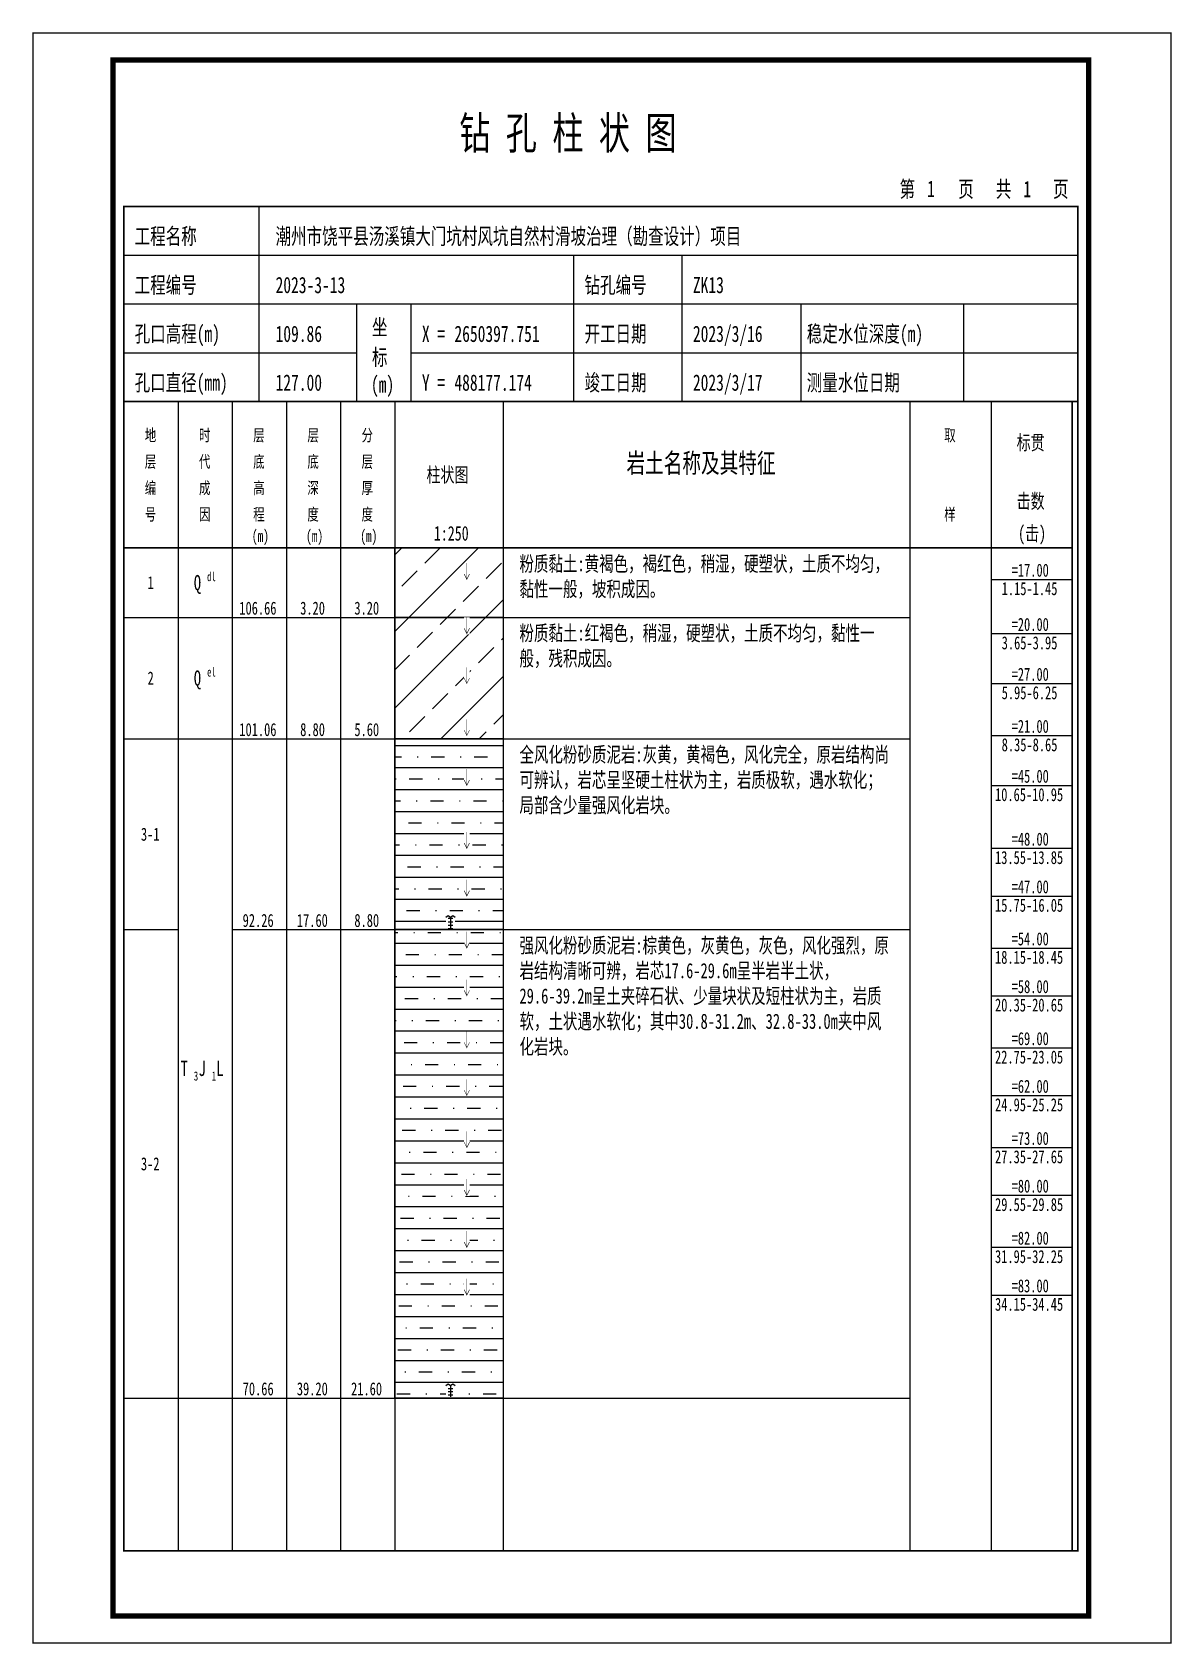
# Model space of a CAD drawing. Extents: x -17 to 4273, y -202 to 95.
# Drawn here: x 3043.1 to 3253.4, y -202.1 to 95.1 of the extents above; entities that cross this region are included whole.
import ezdxf
from ezdxf.enums import TextEntityAlignment as Align

# ---------------------------------------------------------------- set-up
doc = ezdxf.new("R2010")
doc.units = 0
doc.header["$MEASUREMENT"] = 0
doc.linetypes.add('DASHDOTX2', pattern=[2, 1, -0.5, 0, -0.5])
for name, color, linetype in [('GICAD_POUMIAN', 7, 'Continuous'), ('ZZT_BGBJ', 7, 'Continuous'), ('ZZT_FHD', 7, 'Continuous'), ('ZZT_TC', 7, 'Continuous')]:
    doc.layers.add(name, color=color, linetype=linetype)
doc.styles.add('BODYCONTENT', font='simfang.ttf', dxfattribs={"width": 0.7, "height": 2.8})
doc.styles.add('BODYTITLE', font='simfang.ttf', dxfattribs={"width": 0.7, "height": 3.6})
doc.styles.add('标注栏-第一列', font='', dxfattribs={"width": 0.7, "height": 3})
doc.styles.get('标注栏-第一列').set_extended_font_data('SimSun')
pattern_1 = [(45, (0, 0), (-7.071068, 7.071068), []), (45, (7.071, 0), (-7.071068, 7.071068), [4, -2])]
pattern_2 = [(0, (0, 0), (0, 4.05), []), (0, (3.24, 1.944), (4.05, 4.05), [0.162, -2.43, 2.43, -2.916])]

msp = doc.modelspace()

# ---------------------------------------------------------------- texts
at = {"layer": 'ZZT_TC', "color": 7, "style": 'BODYTITLE', "width": 0.7}
for s, height, p in [('地', 2.21, (3063.87, 19.03)), ('时', 2.21, (3073.87, 19.03)), ('层', 2.21, (3083.87, 19.03)), ('层', 2.21, (3093.87, 19.03)), ('分', 2.21, (3103.87, 19.03)), ('取', 2.21, (3211.37, 19.03)), ('标贯', 2.7, (3224.74, 17.28)), ('岩土名称及其特征', 3.6, (3152.75, 12.78)), ('层', 2.21, (3063.87, 14.16)), ('代', 2.21, (3073.87, 14.16)), ('底', 2.21, (3083.87, 14.16)), ('底', 2.21, (3093.87, 14.16)), ('层', 2.21, (3103.87, 14.16)), ('柱状图', 2.7, (3115.85, 11.34)), ('编', 2.21, (3063.87, 9.3)), ('成', 2.21, (3073.87, 9.3)), ('高', 2.21, (3083.87, 9.3)), ('深', 2.21, (3093.87, 9.3)), ('厚', 2.21, (3103.87, 9.3)), ('击数', 2.7, (3224.74, 6.48)), ('号', 2.21, (3063.87, 4.43)), ('因', 2.21, (3073.87, 4.43)), ('程', 2.21, (3083.87, 4.43)), ('度', 2.21, (3093.87, 4.43)), ('度', 2.21, (3103.87, 4.43)), ('样', 2.21, (3211.37, 4.43)), ('(m)', 2.213, (3083.62, 0.44)), ('(m)', 2.213, (3093.62, 0.44)), ('(m)', 2.213, (3103.62, 0.44)), ('1:250', 2.7, (3117.2, 0.54)), ('(击)', 2.7, (3225, 0.54))]:
    msp.add_text(s, height=height, dxfattribs=at).set_placement(p, align=Align.BOTTOM_LEFT)
at = {"layer": 'ZZT_TC', "color": 7, "style": 'BODYCONTENT', "width": 0.7}
for s, height, p in [('=17.00', 2.4, (3223.81, -5.3)), ('1', 2.4, (3064.39, -7.6)), ('Q', 2.8, (3072.92, -7.8)), ('dl', 1.68, (3075.36, -6.12)), ('1.15-1.45', 2.4, (3221.97, -8.7)), ('106.66', 2.4, (3081.31, -12.3)), ('3.20', 2.4, (3092.54, -12.3)), ('3.20', 2.4, (3102.54, -12.3)), ('=20.00', 2.4, (3223.81, -15.3)), ('3.65-3.95', 2.4, (3221.97, -18.7)), ('2', 2.4, (3064.39, -25.2)), ('Q', 2.8, (3072.92, -25.4)), ('el', 1.68, (3075.36, -23.72)), ('=27.00', 2.4, (3223.81, -24.5)), ('5.95-6.25', 2.4, (3221.97, -27.9)), ('101.06', 2.4, (3081.31, -34.7)), ('8.80', 2.4, (3092.54, -34.7)), ('5.60', 2.4, (3102.54, -34.7)), ('=21.00', 2.4, (3223.81, -34.1)), ('8.35-8.65', 2.4, (3221.97, -37.5)), ('=45.00', 2.4, (3223.81, -43.3)), ('10.65-10.95', 2.4, (3220.74, -46.7)), ('3-1', 2.4, (3063.16, -54)), ('=48.00', 2.4, (3223.81, -54.9)), ('13.55-13.85', 2.4, (3220.74, -58.3)), ('=47.00', 2.4, (3223.81, -63.7)), ('15.75-16.05', 2.4, (3220.74, -67.1)), ('92.26', 2.4, (3081.93, -69.9)), ('92.26', 2.4, (3081.93, -69.9)), ('17.60', 2.4, (3091.93, -69.9)), ('17.60', 2.4, (3091.93, -69.9)), ('8.80', 2.4, (3102.54, -69.9)), ('=54.00', 2.4, (3223.81, -73.3)), ('18.15-18.45', 2.4, (3220.74, -76.7)), ('=58.00', 2.4, (3223.81, -82.1)), ('20.35-20.65', 2.4, (3220.74, -85.5)), ('=69.00', 2.4, (3223.81, -91.7)), ('T', 2.8, (3070.49, -97.4)), ('J', 2.8, (3073.78, -97.4)), ('L', 2.8, (3077.08, -97.4)), ('22.75-23.05', 2.4, (3220.74, -95.1)), ('3', 1.68, (3072.92, -98.24)), ('1', 1.68, (3076.22, -98.24)), ('=62.00', 2.4, (3223.81, -100.5)), ('24.95-25.25', 2.4, (3220.74, -103.9)), ('=73.00', 2.4, (3223.81, -110.1)), ('3-2', 2.4, (3063.16, -114.8)), ('27.35-27.65', 2.4, (3220.74, -113.5)), ('=80.00', 2.4, (3223.81, -118.9)), ('29.55-29.85', 2.4, (3220.74, -122.3)), ('=82.00', 2.4, (3223.81, -128.5)), ('31.95-32.25', 2.4, (3220.74, -131.9)), ('=83.00', 2.4, (3223.81, -137.3)), ('34.15-34.45', 2.4, (3220.74, -140.7)), ('70.66', 2.4, (3081.93, -156.3)), ('39.20', 2.4, (3091.93, -156.3)), ('21.60', 2.4, (3101.93, -156.3))]:
    msp.add_text(s, height=height, dxfattribs=at).set_placement(p)
at = {"layer": 'ZZT_TC', "color": 7, "char_height": 2.8, "width": 69, "attachment_point": 1, "style": 'BODYCONTENT'}
for s, insert in [('粉质黏土:黄褐色，褐红色，稍湿，硬塑状，土质不均匀，黏性一般，坡积成因。', (3133, -1.5)), ('粉质黏土:红褐色，稍湿，硬塑状，土质不均匀，黏性一般，残积成因。', (3133, -14.3)), ('全风化粉砂质泥岩:灰黄，黄褐色，风化完全，原岩结构尚可辨认，岩芯呈坚硬土柱状为主，岩质极软，遇水软化；局部含少量强风化岩块。', (3133, -36.7)), ('强风化粉砂质泥岩:棕黄色，灰黄色，灰色，风化强烈，原岩结构清晰可辨，岩芯17.6-29.6m呈半岩半土状，29.6-39.2m呈土夹碎石状、少量块状及短柱状为主，岩质软，土状遇水软化；其中30.8-31.2m、32.8-33.0m夹中风化岩块。', (3133, -71.9))]:
    msp.add_mtext(s, dxfattribs=dict(at, insert=insert))

# ---------------------------------------------------------------- blocks, each defined once
blk = doc.blocks.new('FH_QUAN_C')
blk.add_wipeout([(0, 0), (1.13, 0), (1.13, 1.61), (0, 1.61)])
at = {"layer": 'GICAD_POUMIAN', "color": 1}
for p, q in [((0, 1.4), (0.28, 1.61)), ((0.28, 1.61), (0.56, 1.41)), ((0.28, 1.26), (0.86, 1.26)), ((0.28, 0.41), (0.86, 0.41)), ((0.29, 0.81), (0.84, 0.81)), ((0.56, 1.41), (0.84, 1.61)), ((0.56, 1.41), (0.56, 0)), ((0.84, 1.61), (1.13, 1.4)), ((0.28, 0), (0.86, 0))]:
    blk.add_line(p, q, dxfattribs=at)
blk = doc.blocks.new('FH_QIANG_C')
blk.add_wipeout([(0, 0), (1.13, 0), (1.13, 1.61), (0, 1.61)])
at = {"layer": 'GICAD_POUMIAN', "color": 1}
for p, q in [((0, 1.4), (0.28, 1.61)), ((0.28, 1.61), (0.56, 1.41)), ((0.28, 0.28), (0.86, 0.28)), ((0.29, 1.02), (0.84, 1.02)), ((0.29, 0.68), (0.84, 0.68)), ((0.56, 1.41), (0.84, 1.61)), ((0.56, 1.41), (0.56, 0)), ((0.84, 1.61), (1.13, 1.4))]:
    blk.add_line(p, q, dxfattribs=at)
blk = doc.blocks.new('zztSLbg')
blk.add_wipeout([(-0.05, -0.11), (1.04, -0.11), (1.04, 3), (-0.05, 3)])
at = {"color": 1, "const_width": 0.1}
for points in [[(0.5, 3), (0.5, 0)], [(0, 1), (0.5, 0), (1, 1)]]:
    blk.add_lwpolyline(points, dxfattribs=at)
blk = doc.blocks.new('block13', base_point=(16.77, 229))
for p, q in [((41.77, 229), (41.77, 265)), ((16.77, 256), (192.77, 256)), ((99.77, 229), (99.77, 256)), ((119.77, 229), (119.77, 256)), ((16.77, 247), (192.77, 247)), ((59.77, 229), (59.77, 247)), ((69.77, 229), (69.77, 247)), ((141.77, 229), (141.77, 247)), ((171.77, 229), (171.77, 247)), ((16.77, 238), (59.77, 238)), ((69.77, 238), (192.77, 238))]:
    blk.add_line(p, q)
for points, const_width in [([(0, 0), (210, 0), (210, 297), (0, 297)], 0.25), ([(14.77, 5), (194.77, 5), (194.77, 292), (14.77, 292)], 1), ([(16.77, 265), (192.77, 265), (192.77, 17), (16.77, 17)], 0.3)]:
    blk.add_lwpolyline(points, close=True, dxfattribs=dict(const_width=const_width))
at = {"const_width": 0.3}
blk.add_lwpolyline([(16.77, 229), (192.77, 229)], dxfattribs=at)
at = {"style": '标注栏-第一列', "width": 0.7}
for s, height, p in [('钻 孔 柱 状 图', 6, (78.67, 275.54)), ('第', 3, (159.9, 266.7)), (' 1', 3, (163.55, 266.75)), ('页', 3, (170.73, 266.7)), ('共', 3, (177.65, 266.7)), (' 1', 3, (181.31, 266.7)), ('页', 3, (188.21, 266.7)), ('工程名称', 3, (18.77, 258)), ('潮州市饶平县汤溪镇大门坑村风坑自然村滑坡治理（勘查设计）项目', 3, (44.77, 258)), ('工程编号', 3, (18.77, 249)), ('2023-3-13', 3, (44.77, 249)), ('钻孔编号', 3, (101.77, 249)), ('ZK13', 3, (121.77, 249)), ('坐', 3, (62.56, 241.24)), ('孔口高程(m)', 3, (18.77, 240)), ('109.86', 3, (44.77, 240)), ('X =', 3, (71.77, 240)), ('2650397.751', 3, (77.77, 240)), ('开工日期', 3, (101.77, 240)), ('2023/3/16', 3, (121.77, 240)), ('稳定水位深度(m)', 3, (142.77, 240)), ('标', 3, (62.56, 235.7)), ('孔口直径(mm)', 3, (18.77, 231)), ('127.00', 3, (44.77, 231)), ('(m) ', 3, (62.37, 230.65)), ('Y =', 3, (71.77, 231)), ('488177.174', 3, (77.77, 231)), ('竣工日期', 3, (101.77, 231)), ('2023/3/17', 3, (121.77, 231)), ('测量水位日期', 3, (142.77, 231))]:
    blk.add_text(s, height=height, dxfattribs=at).set_placement(p)

# ---------------------------------------------------------------- hatches: boundary and pattern name
at = {"layer": 'ZZT_TC'}
h = msp.add_hatch(dxfattribs=at)
h.set_pattern_fill('GKFZNT', color=256, style=0)
h.set_pattern_definition(pattern_1)
h.paths.add_polyline_path([(3110, 0), (3130, 0), (3130, -12.8), (3110, -12.8)], flags=0)
h = msp.add_hatch(dxfattribs=at)
h.set_pattern_fill('GKFZNT', color=256, style=0)
h.set_pattern_definition(pattern_1)
h.paths.add_polyline_path([(3110, -12.8), (3130, -12.8), (3130, -35.2), (3110, -35.2)], flags=0)
h = msp.add_hatch(dxfattribs=at)
h.set_pattern_fill('GKFSZNY', color=256, style=0)
h.set_pattern_definition(pattern_2)
h.paths.add_polyline_path([(3110, -35.2), (3130, -35.2), (3130, -70.4), (3110, -70.4)], flags=0)

# ---------------------------------------------------------------- linework, layer by layer
at = {"layer": 'ZZT_FHD', "linetype": 'DASHDOTX2'}
msp.add_line((3110, -35.2), (3130, -35.2), dxfattribs=at)
at = {"layer": 'ZZT_TC'}
for p, q in [((3060, 27), (3060, -185)), ((3070, 27), (3070, -185)), ((3080, 27), (3080, -185)), ((3090, 27), (3090, -185)), ((3100, 27), (3100, -185)), ((3110, 27), (3110, -185)), ((3130, 27), (3130, -185)), ((3205, 27), (3205, -185)), ((3220, 27), (3220, -185)), ((3235, 27), (3235, -185)), ((3220, -5.8), (3235, -5.8)), ((3060, -12.8), (3070, -12.8)), ((3070, -12.8), (3080, -12.8)), ((3080, -12.8), (3090, -12.8)), ((3090, -12.8), (3100, -12.8)), ((3100, -12.8), (3110, -12.8)), ((3130, -12.8), (3205, -12.8)), ((3220, -15.8), (3235, -15.8)), ((3220, -25), (3235, -25)), ((3060, -35.2), (3070, -35.2)), ((3070, -35.2), (3080, -35.2)), ((3080, -35.2), (3090, -35.2)), ((3090, -35.2), (3100, -35.2)), ((3100, -35.2), (3110, -35.2)), ((3130, -35.2), (3205, -35.2)), ((3220, -34.6), (3235, -34.6)), ((3220, -43.8), (3235, -43.8)), ((3220, -55.4), (3235, -55.4)), ((3220, -64.2), (3235, -64.2)), ((3060, -70.4), (3070, -70.4)), ((3080, -70.4), (3090, -70.4)), ((3080, -70.4), (3090, -70.4)), ((3090, -70.4), (3100, -70.4)), ((3090, -70.4), (3100, -70.4)), ((3100, -70.4), (3110, -70.4)), ((3130, -70.4), (3205, -70.4)), ((3220, -73.8), (3235, -73.8)), ((3220, -82.6), (3235, -82.6)), ((3220, -92.2), (3235, -92.2)), ((3220, -101), (3235, -101)), ((3220, -110.6), (3235, -110.6)), ((3220, -119.4), (3235, -119.4)), ((3220, -129), (3235, -129)), ((3220, -137.8), (3235, -137.8)), ((3060, -156.8), (3070, -156.8)), ((3070, -156.8), (3080, -156.8)), ((3080, -156.8), (3090, -156.8)), ((3090, -156.8), (3100, -156.8)), ((3100, -156.8), (3110, -156.8)), ((3110, -156.8), (3130, -156.8)), ((3130, -156.8), (3205, -156.8))]:
    msp.add_line(p, q, dxfattribs=at)
at = {"layer": 'ZZT_TC', "color": 7, "const_width": 0.3}
msp.add_lwpolyline([(3060, 0), (3235, 0)], dxfattribs=at)
at = {"layer": 'ZZT_TC'}
for points in [[(3110, 0), (3130, 0), (3130, -12.8), (3110, -12.8)], [(3110, -12.8), (3130, -12.8), (3130, -35.2), (3110, -35.2)], [(3110, -35.2), (3130, -35.2), (3130, -70.4), (3110, -70.4)]]:
    msp.add_lwpolyline(points, close=True, dxfattribs=at)

msp.set_redraw_order([(e.dxf.handle, doc.entitydb.next_handle()) for e in msp.query("TEXT MTEXT ATTDEF DIMENSION ARC_DIMENSION")])  # texts and dimensions are drawn at this point

# ---------------------------------------------------------------- next in the draw order: block references
at = {"layer": 'ZZT_BGBJ'}
for p in [(3122.79, -5.8), (3122.79, -15.8), (3122.79, -25), (3122.79, -34.6), (3122.79, -43.8), (3122.79, -55.4), (3122.79, -64.2)]:
    msp.add_blockref('zztSLbg', p, dxfattribs=at)
at = {"layer": 'ZZT_FHD', "linetype": 'DASHDOTX2', "xscale": 1.5, "yscale": 1.5}
msp.add_blockref('FH_QUAN_C', (3119.44, -70.2), dxfattribs=at)

# ---------------------------------------------------------------- next in the draw order: hatches: boundary and pattern name
at = {"layer": 'ZZT_TC'}
h = msp.add_hatch(dxfattribs=at)
h.set_pattern_fill('GKFSZNY', color=256, style=0)
h.set_pattern_definition(pattern_2)
h.paths.add_polyline_path([(3110, -70.4), (3130, -70.4), (3130, -156.8), (3110, -156.8)], flags=0)

# ---------------------------------------------------------------- next in the draw order: linework, layer by layer
at = {"layer": 'ZZT_FHD', "linetype": 'DASHDOTX2'}
msp.add_line((3110, -70.4), (3130, -70.4), dxfattribs=at)
at = {"layer": 'ZZT_TC'}
msp.add_lwpolyline([(3110, -70.4), (3130, -70.4), (3130, -156.8), (3110, -156.8)], close=True, dxfattribs=at)

# ---------------------------------------------------------------- next in the draw order: block references
at = {"layer": 'ZZT_BGBJ'}
for p in [(3122.79, -73.8), (3122.79, -82.6), (3122.79, -92.2), (3122.79, -101), (3122.79, -110.6), (3122.79, -119.4), (3122.79, -129), (3122.79, -137.8)]:
    msp.add_blockref('zztSLbg', p, dxfattribs=at)
at = {"layer": 'ZZT_FHD', "linetype": 'DASHDOTX2', "xscale": 1.5, "yscale": 1.5}
msp.add_blockref('FH_QIANG_C', (3119.44, -156.6), dxfattribs=at)

# ---------------------------------------------------------------- next in the draw order: linework, layer by layer
at = {"layer": 'ZZT_FHD', "linetype": 'DASHDOTX2'}
msp.add_line((3110, -156.8), (3130, -156.8), dxfattribs=at)
at = {"layer": 'ZZT_TC', "color": 7, "const_width": 0.3, "flags": 128}
msp.add_lwpolyline([(3060, 27), (3235, 27), (3235, -185), (3060, -185)], close=True, dxfattribs=at)

# ---------------------------------------------------------------- next in the draw order: block references
at = {"layer": 'ZZT_TC'}
msp.add_blockref('block13', (3060, 27), dxfattribs=at)

doc.saveas('drawing.dxf')
